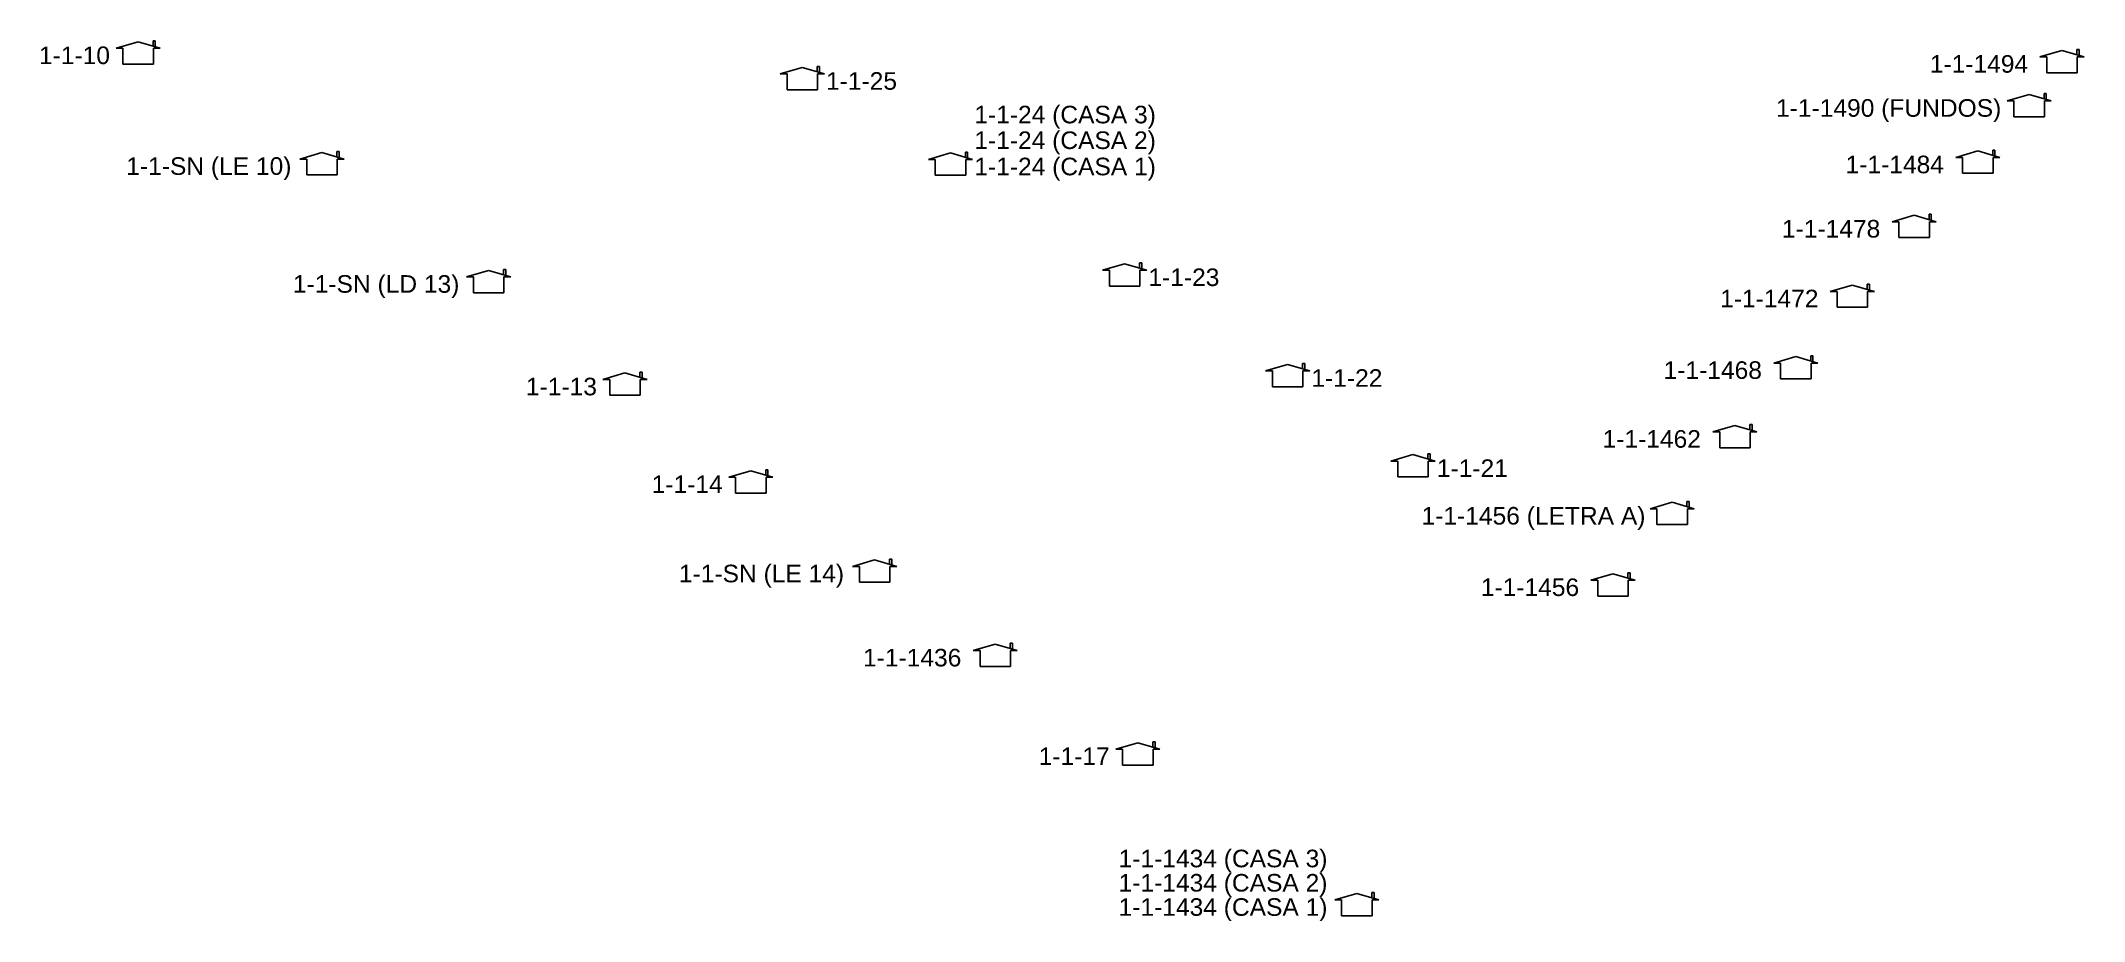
# Model space of a CAD drawing. Header units: inches. Extents: x 21510 to 26976, y 7127 to 12274.
# Drawn here: x 22205.5 to 22437.9, y 9345.7 to 9445.8 of the extents above; entities that cross this region are included whole.
import ezdxf

# ---------------------------------------------------------------- set-up
doc = ezdxf.new("R2010")
doc.units = ezdxf.units.IN
doc.header["$LTSCALE"] = 0.5
doc.layers.add('surveys', color=7, linetype='Continuous')
doc.layers.add('surveys legendas', color=7, linetype='Continuous')
doc.styles.get("Standard").update_dxf_attribs({"font": 'arial.ttf'})

msp = doc.modelspace()

# ---------------------------------------------------------------- texts
at = {"layer": 'surveys legendas', "color": 0}
for s, p in [('1-1-10', (22205.24, 9443.18)), ('1-1-1494', (22420.31, 9442.2)), ('1-1-25', (22294.76, 9440.26)), ('1-1-24 (CASA 3)', (22311.63, 9436.44)), ('1-1-1490 (FUNDOS)', (22402.82, 9437.19)), ('1-1-24 (CASA 2)', (22311.63, 9433.52)), ('1-1-SN (LE 10)', (22215.17, 9430.58)), ('1-1-24 (CASA 1)', (22311.63, 9430.53)), ('1-1-1484', (22410.73, 9430.76)), ('1-1-1478', (22403.49, 9423.45)), ('1-1-23', (22331.43, 9417.93)), ('1-1-SN (LD 13)', (22234.12, 9417.17)), ('1-1-1472', (22396.46, 9415.51)), ('1-1-22', (22349.97, 9406.47)), ('1-1-1468', (22390.03, 9407.37)), ('1-1-13', (22260.63, 9405.5)), ('1-1-1462', (22383.09, 9399.54)), ('1-1-14', (22274.93, 9394.38)), ('1-1-21', (22364.24, 9396.21)), ('1-1-1456 (LETRA A)', (22362.5, 9390.8)), ('1-1-SN (LE 14)', (22278.03, 9384.23)), ('1-1-1456', (22369.24, 9382.67)), ('1-1-1436', (22298.97, 9374.66)), ('1-1-17', (22318.95, 9363.44)), ('1-1-1434 (CASA 3)', (22328.04, 9351.81)), ('1-1-1434 (CASA 2)', (22328.04, 9349.05)), ('1-1-1434 (CASA 1)', (22328.04, 9346.29))]:
    msp.add_text(s, height=2, dxfattribs=at).set_placement(p)

# ---------------------------------------------------------------- blocks, each defined once
blk = doc.blocks.new('SURVEY_SURVEY')
for p, q in [((-0.000013, 0.0000127), (-0.0000255, 0.000009)), ((-0.000013, 0.0000127), (-0.0000004, 0.000009)), ((-0.0000045, 0.0000132), (-0.0000032, 0.0000132)), ((-0.0000045, 0.0000103), (-0.0000045, 0.0000132)), ((-0.0000032, 0.0000132), (-0.0000032, 0.0000099)), ((-0.0000255, 0.000009), (-0.0000216, 0.000009)), ((-0.0000216, 0), (-0.0000216, 0.000009)), ((-0.0000004, 0.000009), (-0.0000043, 0.000009)), ((-0.0000043, 0.000009), (-0.0000043, 0)), ((-0.0000043, 0), (-0.0000216, 0))]:
    blk.add_line(p, q)

# ---------------------------------------------------------------- block references
at = {"layer": 'surveys', "color": 255, "xscale": 200000, "yscale": 200000, "zscale": 200000}
for p in [(22219.11, 9443.18), (22294.65, 9440.26), (22437.94, 9442.2), (22434.2, 9437.19), (22428.36, 9430.76), (22240.03, 9430.58), (22311.51, 9430.53), (22421.12, 9423.45), (22258.98, 9417.17), (22331.32, 9417.93), (22414.09, 9415.51), (22274.49, 9405.5), (22349.86, 9406.47), (22407.66, 9407.37), (22400.73, 9399.54), (22364.12, 9396.21), (22288.8, 9394.38), (22393.59, 9390.8), (22302.89, 9384.23), (22386.87, 9382.67), (22316.6, 9374.66), (22332.82, 9363.44), (22357.73, 9346.29)]:
    msp.add_blockref('SURVEY_SURVEY', p, dxfattribs=at)

msp.set_redraw_order([(e.dxf.handle, doc.entitydb.next_handle()) for e in msp.query("TEXT MTEXT ATTDEF DIMENSION ARC_DIMENSION")])  # texts and dimensions are drawn at this point

doc.saveas('drawing.dxf')
